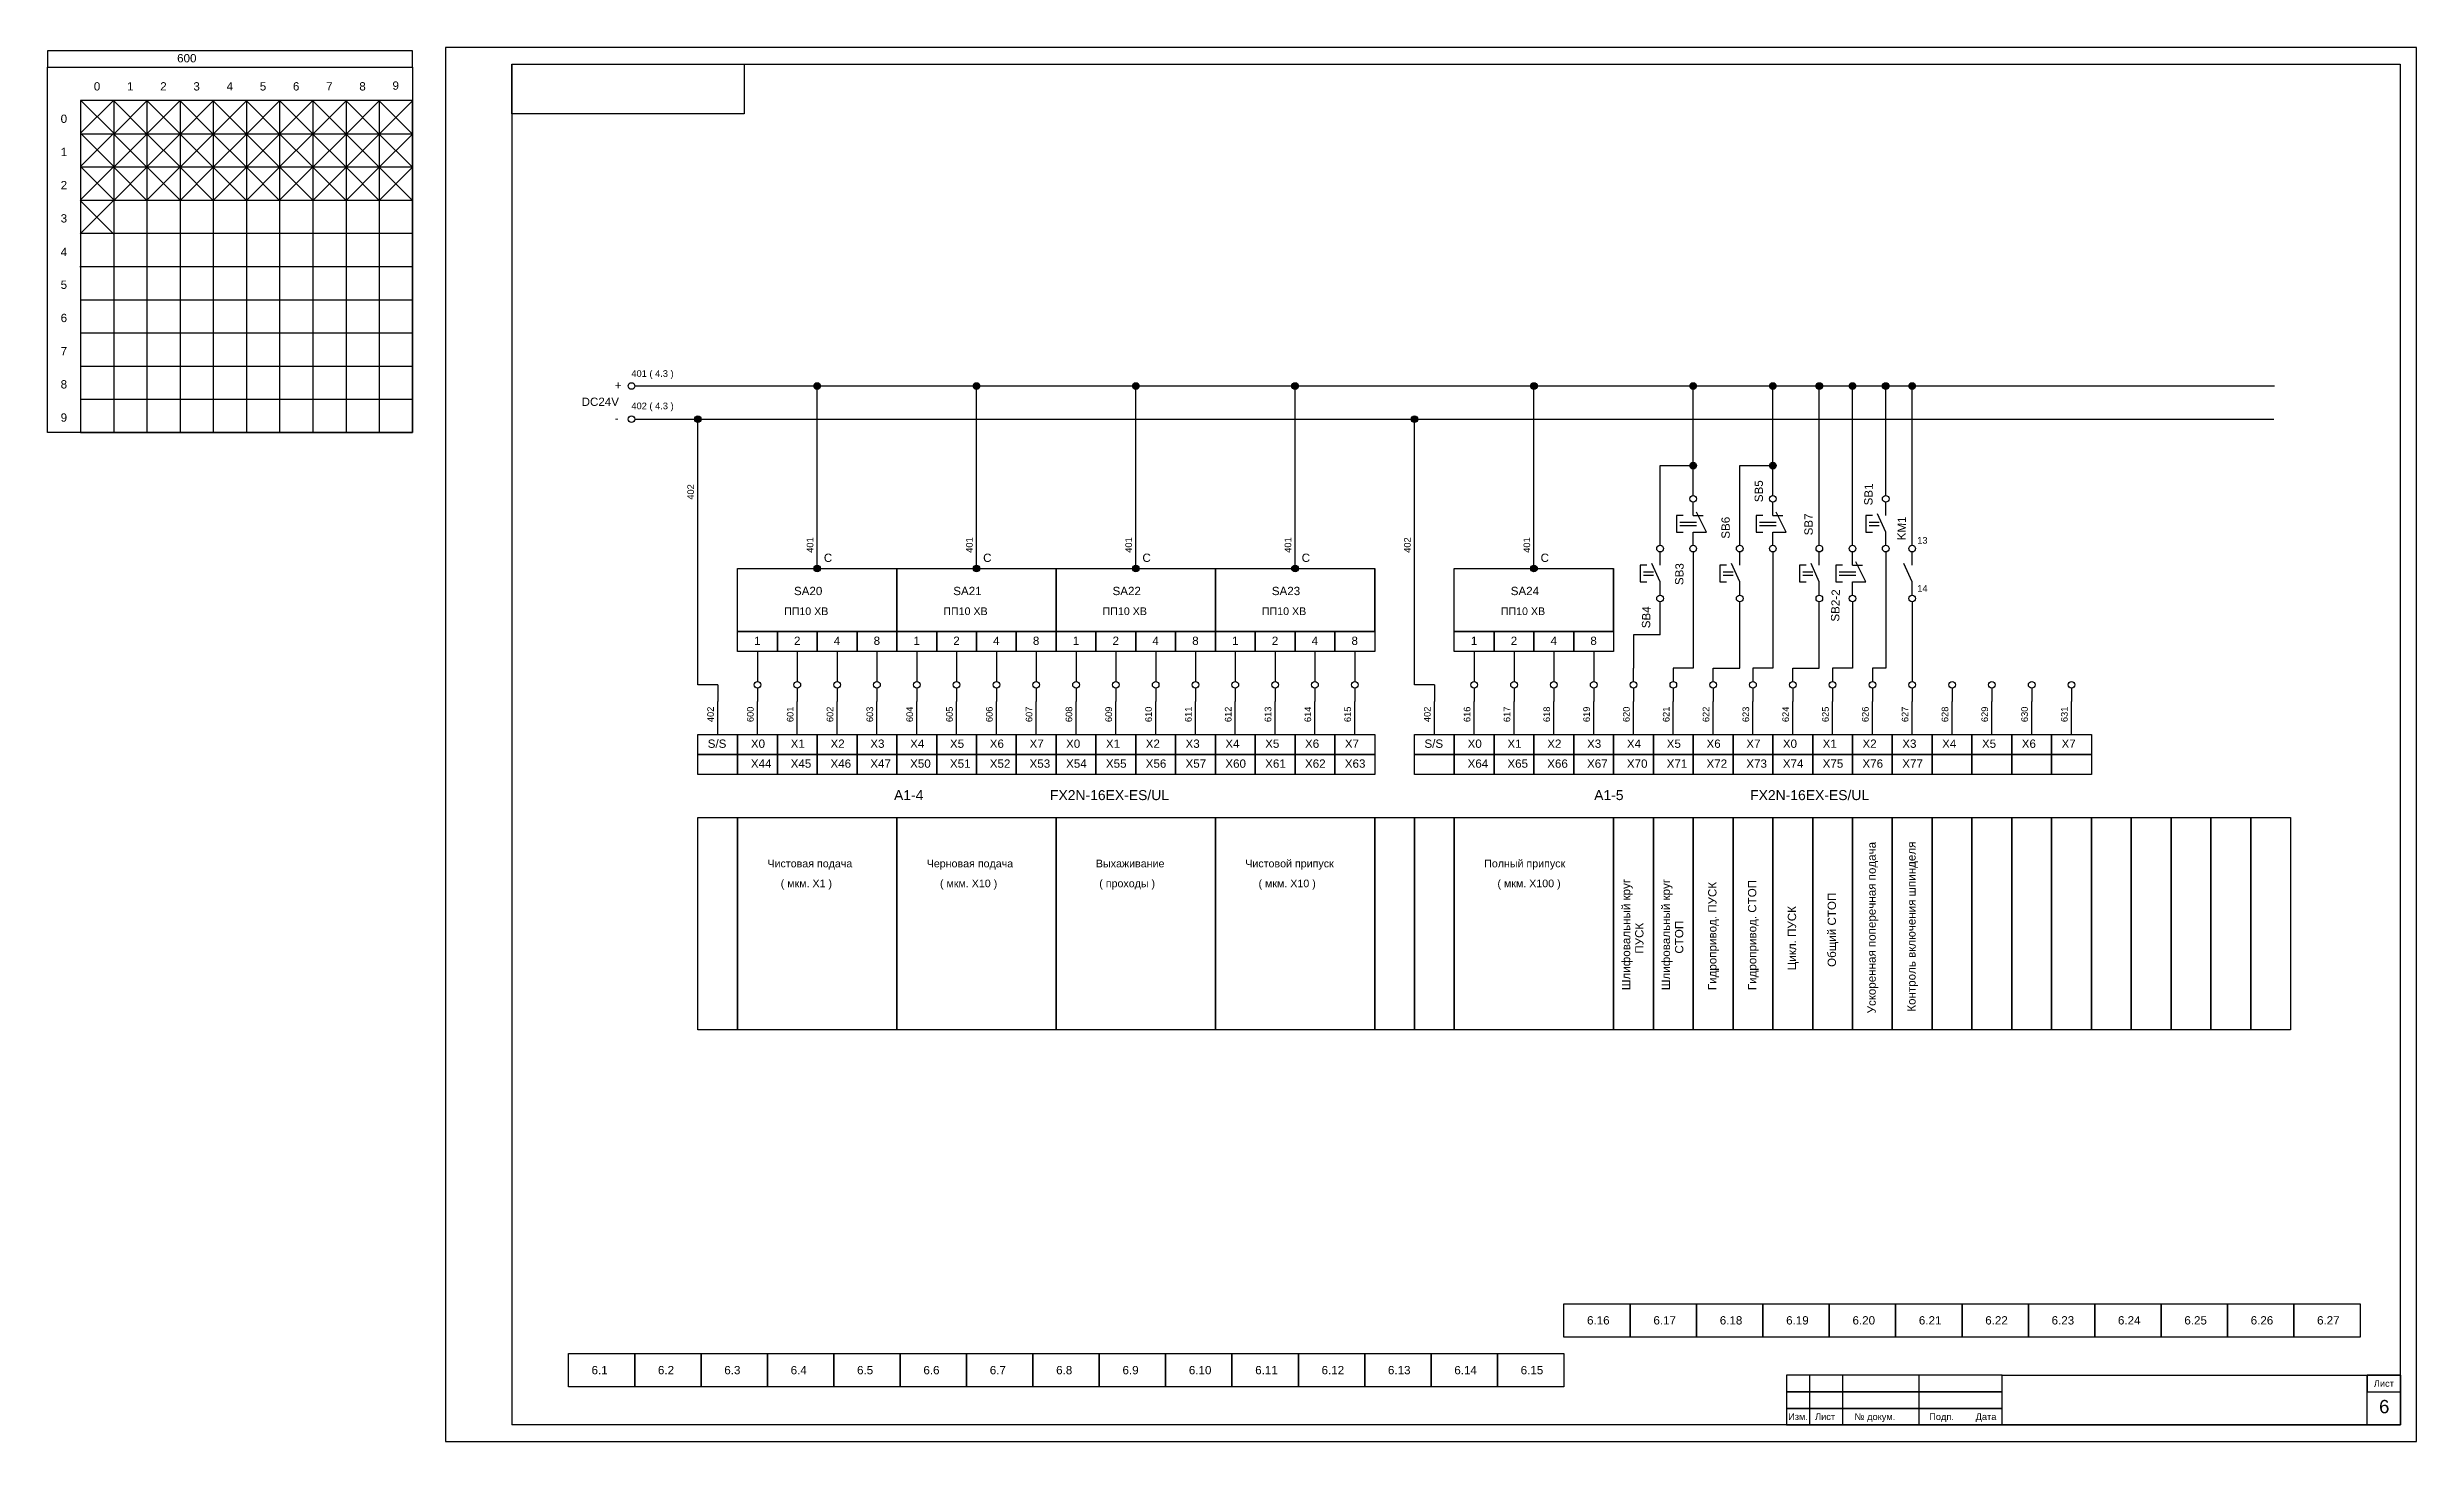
# Model space of a CAD drawing. Header units: millimetres. Extents: x 18058 to 21085, y 38505 to 40700.
# Drawn here: x 18069 to 18783, y 38953 to 39373 of the extents above; entities that cross this region are included whole.
import ezdxf

# ---------------------------------------------------------------- set-up
doc = ezdxf.new("R2010")
doc.units = ezdxf.units.MM
for name, color, linetype, lineweight in [('Маркировка', 7, 'Continuous', 25), ('Оформление', 7, 'Continuous', 30), ('Элементы', 7, 'Continuous', 25)]:
    doc.layers.add(name, color=color, linetype=linetype, lineweight=lineweight)
doc.styles.get("Standard").update_dxf_attribs({"font": 'arial.ttf'})

msp = doc.modelspace()

# ---------------------------------------------------------------- texts
at = {"layer": 'Маркировка'}
for s, height, p in [('600', 2.5, (18108.1, 39368.5)), ('0', 2.5, (18083, 39360.02)), ('1', 2.5, (18093, 39360.02)), ('2', 2.5, (18103, 39360.02)), ('3', 2.5, (18113, 39360.02)), ('4', 2.5, (18123, 39360.02)), ('5', 2.5, (18133, 39360.02)), ('6', 2.5, (18143, 39360.02)), ('7', 2.5, (18153, 39360.02)), ('8', 2.5, (18163, 39360.02)), ('9', 2.5, (18173, 39360.25)), ('0', 2.5, (18073, 39350.25)), ('1', 2.5, (18073, 39340.25)), ('2', 2.5, (18073, 39330.25)), ('3', 2.5, (18073, 39320.25)), ('4', 2.5, (18073, 39310.14)), ('5', 2.5, (18073, 39300.25)), ('6', 2.5, (18073, 39290.25)), ('7', 2.5, (18073, 39280.25)), ('8', 2.5, (18073, 39270.25)), ('+', 2.5, (18240, 39270)), ('401 ( 4.3 )', 2, (18245, 39273.75)), ('DC24V', 2.5, (18230, 39265)), ('402 ( 4.3 )', 2, (18245, 39264)), ('9', 2.5, (18073, 39260.25)), ('-', 2.5, (18240, 39260)), ('C', 2.5, (18303, 39218)), ('C', 2.5, (18351, 39218)), ('C', 2.5, (18399, 39218)), ('C', 2.5, (18447, 39218)), ('C', 2.5, (18519, 39218)), ('13', 2, (18632.5, 39223.5)), ('SA20', 2.5, (18294, 39208)), ('SA21', 2.5, (18342, 39208)), ('SA22', 2.5, (18390, 39208)), ('SA23', 2.5, (18438, 39208)), ('SA24', 2.5, (18510, 39208)), ('14', 2, (18632.5, 39209)), ('ПП10 ХВ', 2.3, (18291, 39202)), ('ПП10 ХВ', 2.3, (18339, 39202)), ('ПП10 ХВ', 2.3, (18387, 39202)), ('ПП10 ХВ', 2.3, (18435, 39202)), ('ПП10 ХВ', 2.3, (18507, 39202)), ('1', 2.5, (18282, 39193)), ('2', 2.5, (18294, 39193)), ('4', 2.5, (18306, 39193)), ('8', 2.5, (18318, 39193)), ('1', 2.5, (18330, 39193)), ('2', 2.5, (18342, 39193)), ('4', 2.5, (18354, 39193)), ('8', 2.5, (18366, 39193)), ('1', 2.5, (18378, 39193)), ('2', 2.5, (18390, 39193)), ('4', 2.5, (18402, 39193)), ('8', 2.5, (18414, 39193)), ('1', 2.5, (18426, 39193)), ('2', 2.5, (18438, 39193)), ('4', 2.5, (18450, 39193)), ('8', 2.5, (18462, 39193)), ('1', 2.5, (18498, 39193)), ('2', 2.5, (18510, 39193)), ('4', 2.5, (18522, 39193)), ('8', 2.5, (18534, 39193)), ('S/S', 2.5, (18268, 39162)), ('X0', 2.5, (18281, 39162)), ('X1', 2.5, (18293, 39162)), ('X2', 2.5, (18305, 39162)), ('X3', 2.5, (18317, 39162)), ('X4', 2.5, (18329, 39162)), ('X5', 2.5, (18341, 39162)), ('X6', 2.5, (18353, 39162)), ('X7', 2.5, (18365, 39162)), ('X0', 2.5, (18376, 39162)), ('X1', 2.5, (18388, 39162)), ('X2', 2.5, (18400, 39162)), ('X3', 2.5, (18412, 39162)), ('X4', 2.5, (18424, 39162)), ('X5', 2.5, (18436, 39162)), ('X6', 2.5, (18448, 39162)), ('X7', 2.5, (18460, 39162)), ('S/S', 2.5, (18484, 39162)), ('X0', 2.5, (18497, 39162)), ('X1', 2.5, (18509, 39162)), ('X2', 2.5, (18521, 39162)), ('X3', 2.5, (18533, 39162)), ('X4', 2.5, (18545, 39162)), ('X5', 2.5, (18557, 39162)), ('X6', 2.5, (18569, 39162)), ('X7', 2.5, (18581, 39162)), ('X0', 2.5, (18592, 39162)), ('X1', 2.5, (18604, 39162)), ('X2', 2.5, (18616, 39162)), ('X3', 2.5, (18628, 39162)), ('X4', 2.5, (18640, 39162)), ('X5', 2.5, (18652, 39162)), ('X6', 2.5, (18664, 39162)), ('X7', 2.5, (18676, 39162)), ('X44', 2.5, (18281, 39156)), ('X45', 2.5, (18293, 39156)), ('X46', 2.5, (18305, 39156)), ('X47', 2.5, (18317, 39156)), ('X50', 2.5, (18329, 39156)), ('X51', 2.5, (18341, 39156)), ('X52', 2.5, (18353, 39156)), ('X53', 2.5, (18365, 39156)), ('X54', 2.5, (18376, 39156)), ('X55', 2.5, (18388, 39156)), ('X56', 2.5, (18400, 39156)), ('X57', 2.5, (18412, 39156)), ('X60', 2.5, (18424, 39156)), ('X61', 2.5, (18436, 39156)), ('X62', 2.5, (18448, 39156)), ('X63', 2.5, (18460, 39156)), ('X64', 2.5, (18497, 39156)), ('X65', 2.5, (18509, 39156)), ('X66', 2.5, (18521, 39156)), ('X67', 2.5, (18533, 39156)), ('X70', 2.5, (18545, 39156)), ('X71', 2.5, (18557, 39156)), ('X72', 2.5, (18569, 39156)), ('X73', 2.5, (18581, 39156)), ('X74', 2.5, (18592, 39156)), ('X75', 2.5, (18604, 39156)), ('X76', 2.5, (18616, 39156)), ('X77', 2.5, (18628, 39156)), ('A1-4', 3, (18324.15, 39146.25)), ('FX2N-16EX-ES/UL', 3, (18371.15, 39146.25)), ('A1-5', 3, (18535.15, 39146.25)), ('FX2N-16EX-ES/UL', 3, (18582.15, 39146.25)), ('Чистовая подача', 2.3, (18286, 39126)), ('Черновая подача', 2.3, (18334, 39126)), ('Выхаживание', 2.3, (18385, 39126)), ('Чистовой припуск', 2.3, (18430, 39126)), ('Полный припуск', 2.3, (18502, 39126)), ('( мкм. Х1 )', 2.3, (18290, 39120)), ('( мкм. Х10 )', 2.3, (18338, 39120)), ('( проходы )', 2.3, (18386, 39120)), ('( мкм. Х10 )', 2.3, (18434, 39120)), ('( мкм. Х100 )', 2.3, (18506, 39120)), ('6.16', 2.5, (18533, 38988.28)), ('6.17', 2.5, (18553, 38988.28)), ('6.18', 2.5, (18573, 38988.28)), ('6.19', 2.5, (18593, 38988.28)), ('6.20', 2.5, (18613, 38988.28)), ('6.21', 2.5, (18633, 38988.28)), ('6.22', 2.5, (18653, 38988.28)), ('6.23', 2.5, (18673, 38988.28)), ('6.24', 2.5, (18693, 38988.28)), ('6.25', 2.5, (18713, 38988.28)), ('6.26', 2.5, (18733, 38988.28)), ('6.27', 2.5, (18753, 38988.28)), ('6.1', 2.5, (18233, 38973.28)), ('6.2', 2.5, (18253, 38973.28)), ('6.3', 2.5, (18273, 38973.28)), ('6.4', 2.5, (18293, 38973.28)), ('6.5', 2.5, (18313, 38973.28)), ('6.6', 2.5, (18333, 38973.28)), ('6.7', 2.5, (18353, 38973.28)), ('6.8', 2.5, (18373, 38973.28)), ('6.9', 2.5, (18393, 38973.28)), ('6.10', 2.5, (18413, 38973.28)), ('6.11', 2.5, (18433, 38973.28)), ('6.12', 2.5, (18453, 38973.28)), ('6.13', 2.5, (18473, 38973.28)), ('6.14', 2.5, (18493, 38973.28)), ('6.15', 2.5, (18513, 38973.28)), ('6', 4, (18771.69, 38961.55))]:
    msp.add_text(s, height=height, dxfattribs=at).set_placement(p)
for s, height, rotation, p in [('SB5', 2.5, 90, (18586, 39236)), ('402', 2, 90, (18263.85, 39236.75)), ('SB1', 2.5, 88.78849, (18619, 39235)), ('SB6', 2.5, 90, (18576, 39225)), ('SB7', 2.5, 90, (18601, 39226)), ('KM1', 2.5, 88.78849, (18629, 39224.5)), ('401', 2, 90, (18299.85, 39220.75)), ('401', 2, 90, (18347.85, 39220.75)), ('401', 2, 90, (18395.85, 39220.75)), ('401', 2, 90, (18443.85, 39220.75)), ('402', 2, 90, (18479.85, 39220.75)), ('401', 2, 90, (18515.85, 39220.75)), ('SB3', 2.5, 88.78849, (18562, 39211)), ('SB2-2', 2.5, 88.78849, (18609, 39200)), ('SB4', 2.5, 88.78849, (18552, 39198)), ('402', 2, 90, (18269.85, 39169.75)), ('600', 2, 90, (18281.85, 39169.75)), ('601', 2, 90, (18293.85, 39169.75)), ('602', 2, 90, (18305.85, 39169.75)), ('603', 2, 90, (18317.85, 39169.75)), ('604', 2, 90, (18329.85, 39169.75)), ('605', 2, 90, (18341.85, 39169.75)), ('606', 2, 90, (18353.85, 39169.75)), ('607', 2, 90, (18365.85, 39169.75)), ('608', 2, 90, (18377.85, 39169.75)), ('609', 2, 90, (18389.85, 39169.75)), ('610', 2, 90, (18401.85, 39169.75)), ('611', 2, 90, (18413.85, 39169.75)), ('612', 2, 90, (18425.85, 39169.75)), ('613', 2, 90, (18437.85, 39169.75)), ('614', 2, 90, (18449.85, 39169.75)), ('615', 2, 90, (18461.85, 39169.75)), ('402', 2, 90, (18485.85, 39169.75)), ('616', 2, 90, (18497.85, 39169.75)), ('617', 2, 90, (18509.85, 39169.75)), ('618', 2, 90, (18521.85, 39169.75)), ('619', 2, 90, (18533.85, 39169.75)), ('620', 2, 90, (18545.85, 39169.75)), ('621', 2, 90, (18557.85, 39169.75)), ('622', 2, 90, (18569.85, 39169.75)), ('623', 2, 90, (18581.85, 39169.75)), ('624', 2, 90, (18593.85, 39169.75)), ('625', 2, 90, (18605.85, 39169.75)), ('626', 2, 90, (18617.85, 39169.75)), ('627', 2, 90, (18629.85, 39169.75)), ('628', 2, 90, (18641.85, 39169.75)), ('629', 2, 90, (18653.85, 39169.75)), ('630', 2, 90, (18665.85, 39169.75)), ('631', 2, 90, (18677.85, 39169.75)), ('Ускоренная поперечная подача', 2.5, 90, (18620, 39082)), ('Контроль включения шпинделя', 2.5, 90, (18632, 39082.5)), ('Шлифовальный круг', 2.5, 90, (18546, 39089)), ('Шлифовальный круг', 2.5, 90, (18558, 39089)), ('Гидропривод. ПУСК', 2.5, 90, (18572, 39089)), ('Гидропривод. СТОП', 2.5, 90, (18584, 39089)), ('Цикл. ПУСК', 2.5, 90, (18596, 39095)), ('Общий СТОП', 2.5, 90, (18608, 39096)), ('ПУСК', 2.5, 90, (18550, 39100)), ('СТОП', 2.5, 90, (18562, 39100))]:
    msp.add_text(s, height=height, rotation=rotation, dxfattribs=at).set_placement(p)
at = {"layer": 'Оформление'}
for s, p in [('Лист', (18770.1, 38969.5)), ('Изм.', (18593.6, 38959.52)), ('Лист', (18601.7, 38959.51)), ('№ докум.', (18613.62, 38959.49)), ('Подп.', (18636.1, 38959.5)), ('Дата', (18650.1, 38959.5))]:
    msp.add_text(s, height=2, dxfattribs=at).set_placement(p)

# ---------------------------------------------------------------- hatches: boundary and pattern name
at = {"layer": 'Элементы'}
h = msp.add_hatch(color=256, dxfattribs=at)
h.dxf.hatch_style = 1
h.paths.add_polyline_path([(18302, 39271, 1), (18300, 39271, 1)])
h = msp.add_hatch(color=256, dxfattribs=at)
h.dxf.hatch_style = 1
h.paths.add_polyline_path([(18350, 39271, 1), (18348, 39271, 1)])
h = msp.add_hatch(color=256, dxfattribs=at)
h.dxf.hatch_style = 1
h.paths.add_polyline_path([(18398, 39271, 1), (18396, 39271, 1)])
h = msp.add_hatch(color=256, dxfattribs=at)
h.dxf.hatch_style = 1
h.paths.add_polyline_path([(18446, 39271, 1), (18444, 39271, 1)])
h = msp.add_hatch(color=256, dxfattribs=at)
h.dxf.hatch_style = 1
h.paths.add_polyline_path([(18518, 39271, 1), (18516, 39271, 1)])
h = msp.add_hatch(color=256, dxfattribs=at)
h.dxf.hatch_style = 1
h.paths.add_polyline_path([(18566, 39271, 1), (18564, 39271, 1)])
h = msp.add_hatch(color=256, dxfattribs=at)
h.dxf.hatch_style = 1
h.paths.add_polyline_path([(18590, 39271, 1), (18588, 39271, 1)])
h = msp.add_hatch(color=256, dxfattribs=at)
h.dxf.hatch_style = 1
h.paths.add_polyline_path([(18604, 39271, 1), (18602, 39271, 1)])
h = msp.add_hatch(color=256, dxfattribs=at)
h.dxf.hatch_style = 1
h.paths.add_polyline_path([(18614, 39271, 1), (18612, 39271, 1)])
h = msp.add_hatch(color=256, dxfattribs=at)
h.dxf.hatch_style = 1
h.paths.add_polyline_path([(18624, 39271, 1), (18622, 39271, 1)])
h = msp.add_hatch(color=256, dxfattribs=at)
h.dxf.hatch_style = 1
h.paths.add_polyline_path([(18632, 39271, 1), (18630, 39271, 1)])
h = msp.add_hatch(color=256, dxfattribs=at)
h.dxf.hatch_style = 1
h.paths.add_polyline_path([(18266, 39261, 1), (18264, 39261, 1)])
h = msp.add_hatch(color=256, dxfattribs=at)
h.dxf.hatch_style = 1
h.paths.add_polyline_path([(18482, 39261, 1), (18480, 39261, 1)])
h = msp.add_hatch(color=256, dxfattribs=at)
h.dxf.hatch_style = 1
h.paths.add_polyline_path([(18566, 39247, 1), (18564, 39247, 1)])
h = msp.add_hatch(color=256, dxfattribs=at)
h.dxf.hatch_style = 1
h.paths.add_polyline_path([(18590, 39247, 1), (18588, 39247, 1)])
h = msp.add_hatch(color=256, dxfattribs=at)
h.dxf.hatch_style = 1
h.paths.add_polyline_path([(18302, 39216, 1), (18300, 39216, 1)])
h = msp.add_hatch(color=256, dxfattribs=at)
h.dxf.hatch_style = 1
h.paths.add_polyline_path([(18350, 39216, 1), (18348, 39216, 1)])
h = msp.add_hatch(color=256, dxfattribs=at)
h.dxf.hatch_style = 1
h.paths.add_polyline_path([(18398, 39216, 1), (18396, 39216, 1)])
h = msp.add_hatch(color=256, dxfattribs=at)
h.dxf.hatch_style = 1
h.paths.add_polyline_path([(18446, 39216, 1), (18444, 39216, 1)])
h = msp.add_hatch(color=256, dxfattribs=at)
h.dxf.hatch_style = 1
h.paths.add_polyline_path([(18518, 39216, 1), (18516, 39216, 1)])

# ---------------------------------------------------------------- linework, layer by layer
at = {"layer": 'Оформление'}
for p, q in [((18209, 39368), (18209, 38958)), ((18209, 39368), (18778, 39368)), ((18778, 39368), (18778, 38958)), ((18658.1, 38973), (18778.1, 38973)), ((18778, 38958), (18209, 38958)), ((18593.1, 38958), (18778.1, 38958)), ((18593.1, 38958), (18778.1, 38958)), ((18593.1, 38958), (18778.1, 38958))]:
    msp.add_line(p, q, dxfattribs=at)
for points in [[(18189, 38953), (18783, 38953), (18783, 39373), (18189, 39373)], [(18593.1, 38958), (18610.1, 38958), (18610.08, 38973), (18593.08, 38973)], [(18593.1, 38968), (18658.1, 38968), (18658.1, 38973), (18593.1, 38973)], [(18593.1, 38958), (18600.1, 38958), (18600.1, 38973), (18593.1, 38973)], [(18593.1, 38958), (18633.1, 38958), (18633.1, 38973), (18593.1, 38973)], [(18778.1, 38958), (18768.1, 38958), (18768.1, 38973), (18778.1, 38973)], [(18778.1, 38973), (18768.1, 38973), (18768.1, 38968), (18778.1, 38968)], [(18593.1, 38963), (18658.1, 38963), (18658.1, 38968), (18593.1, 38968)], [(18593.1, 38958), (18658.1, 38958), (18658.1, 38963), (18593.1, 38963)]]:
    msp.add_lwpolyline(points, close=True, dxfattribs=at)
at = {"layer": 'Элементы'}
for p, q in [((18079, 39357.12), (18089, 39347.12)), ((18089, 39357.12), (18079, 39347.12)), ((18089, 39356.88), (18099, 39346.88)), ((18099, 39356.88), (18089, 39346.88)), ((18089, 39356.77), (18089, 39257)), ((18099, 39357), (18109, 39347)), ((18109, 39357), (18099, 39347)), ((18099, 39356.77), (18099, 39257)), ((18109, 39356.88), (18119, 39346.88)), ((18119, 39356.88), (18109, 39346.88)), ((18109, 39356.77), (18109, 39257)), ((18119, 39356.88), (18129, 39346.88)), ((18129, 39356.88), (18119, 39346.88)), ((18119, 39356.77), (18119, 39257)), ((18129, 39356.88), (18139, 39346.88)), ((18139, 39356.88), (18129, 39346.88)), ((18129, 39356.77), (18129, 39257)), ((18139, 39357), (18149, 39347)), ((18149, 39357), (18139, 39347)), ((18139, 39356.77), (18139, 39257)), ((18149, 39356.88), (18159, 39346.88)), ((18159, 39356.88), (18149, 39346.88)), ((18149, 39356.77), (18149, 39257)), ((18159, 39356.88), (18169, 39346.88)), ((18169, 39356.88), (18159, 39346.88)), ((18159, 39356.77), (18159, 39257)), ((18169, 39356.88), (18179, 39346.88)), ((18179, 39356.88), (18169, 39346.88)), ((18169, 39356.77), (18169, 39257)), ((18079, 39347.12), (18089, 39337.12)), ((18089, 39347.12), (18079, 39337.12)), ((18079, 39347), (18179, 39347)), ((18089, 39346.88), (18099, 39336.88)), ((18099, 39346.88), (18089, 39336.88)), ((18099, 39347), (18109, 39337)), ((18109, 39347), (18099, 39337)), ((18109, 39346.88), (18119, 39336.88)), ((18119, 39346.88), (18109, 39336.88)), ((18119, 39346.88), (18129, 39336.88)), ((18129, 39346.88), (18119, 39336.88)), ((18129, 39346.88), (18139, 39336.88)), ((18139, 39346.88), (18129, 39336.88)), ((18139, 39347), (18149, 39337)), ((18149, 39347), (18139, 39337)), ((18149, 39346.88), (18159, 39336.88)), ((18159, 39346.88), (18149, 39336.88)), ((18159, 39346.88), (18169, 39336.88)), ((18169, 39346.88), (18159, 39336.88)), ((18169, 39346.88), (18179, 39336.88)), ((18179, 39346.88), (18169, 39336.88)), ((18079, 39337.12), (18089, 39327.12)), ((18089, 39337.12), (18079, 39327.12)), ((18079, 39337), (18179, 39337)), ((18079, 39337), (18179, 39337)), ((18089, 39336.88), (18099, 39326.88)), ((18099, 39336.88), (18089, 39326.88)), ((18099, 39337), (18109, 39327)), ((18109, 39337), (18099, 39327)), ((18109, 39336.88), (18119, 39326.88)), ((18119, 39336.88), (18109, 39326.88)), ((18119, 39336.88), (18129, 39326.88)), ((18129, 39336.88), (18119, 39326.88)), ((18129, 39336.88), (18139, 39326.88)), ((18139, 39336.88), (18129, 39326.88)), ((18139, 39337), (18149, 39327)), ((18149, 39337), (18139, 39327)), ((18149, 39336.88), (18159, 39326.88)), ((18159, 39336.88), (18149, 39326.88)), ((18159, 39336.88), (18169, 39326.88)), ((18169, 39336.88), (18159, 39326.88)), ((18169, 39336.88), (18179, 39326.88)), ((18179, 39336.88), (18169, 39326.88)), ((18078.88, 39326.88), (18088.88, 39316.88)), ((18088.88, 39326.88), (18078.88, 39316.88)), ((18079, 39327), (18179, 39327)), ((18079, 39327), (18179, 39327)), ((18079, 39317), (18179, 39317)), ((18078.8, 39307.02), (18178.8, 39307.02)), ((18079, 39297), (18179, 39297)), ((18079, 39287), (18179, 39287)), ((18079, 39277), (18179, 39277)), ((18246, 39271), (18740.15, 39271)), ((18301, 39216), (18301, 39271)), ((18349, 39216), (18349, 39271)), ((18397, 39216), (18397, 39271)), ((18445, 39216), (18445, 39271)), ((18517, 39216), (18517, 39271)), ((18565, 39238), (18565, 39272)), ((18589, 39238), (18589, 39272)), ((18603, 39223), (18603, 39272)), ((18613, 39223), (18613, 39272)), ((18623, 39238), (18623, 39272)), ((18631, 39223), (18631, 39271)), ((18079, 39267), (18179, 39267)), ((18246, 39261), (18246, 39261)), ((18246, 39261), (18740, 39261)), ((18265, 39181), (18265, 39261)), ((18481, 39181), (18481, 39261)), ((18555, 39223), (18555, 39247)), ((18555, 39247), (18565, 39247)), ((18579, 39223), (18579, 39247)), ((18579, 39247), (18589, 39247)), ((18565, 39232), (18565, 39236)), ((18589, 39232), (18589, 39236)), ((18623, 39232), (18623, 39236)), ((18562, 39232), (18560, 39232)), ((18560, 39232), (18560, 39227)), ((18561, 39230), (18566, 39230)), ((18561, 39229), (18566, 39229)), ((18565, 39232), (18568, 39232)), ((18569, 39227), (18566, 39233)), ((18586, 39232), (18584, 39232)), ((18584, 39232), (18584, 39227)), ((18585, 39230), (18590, 39230)), ((18585, 39229), (18590, 39229)), ((18589, 39232), (18592, 39232)), ((18593, 39227), (18590, 39233)), ((18619, 39232), (18617, 39232)), ((18617, 39232), (18617, 39227)), ((18618, 39230), (18621, 39230)), ((18618, 39229), (18621, 39229)), ((18623, 39227), (18620.5, 39232.5)), ((18555, 39217), (18555, 39221)), ((18560, 39227), (18562, 39227)), ((18565, 39223), (18565, 39227)), ((18565, 39227), (18569, 39227)), ((18565, 39221), (18565, 39186)), ((18579, 39217), (18579, 39221)), ((18584, 39227), (18586, 39227)), ((18589, 39223), (18589, 39227)), ((18589, 39227), (18593, 39227)), ((18589, 39221), (18589, 39186)), ((18603, 39217), (18603, 39221)), ((18613, 39217), (18613, 39221)), ((18617, 39227), (18619, 39227)), ((18623, 39223), (18623, 39227)), ((18623, 39221), (18623, 39186)), ((18631, 39217), (18631, 39221)), ((18277, 39216), (18289, 39216)), ((18277, 39197), (18277, 39216)), ((18289, 39216), (18301, 39216)), ((18301, 39216), (18313, 39216)), ((18313, 39216), (18325, 39216)), ((18325, 39216), (18337, 39216)), ((18325, 39216), (18325, 39197)), ((18337, 39216), (18349, 39216)), ((18349, 39216), (18361, 39216)), ((18361, 39216), (18373, 39216)), ((18373, 39216), (18373, 39197)), ((18373, 39216), (18385, 39216)), ((18373, 39197), (18373, 39216)), ((18373, 39216), (18373, 39197)), ((18385, 39216), (18397, 39216)), ((18397, 39216), (18409, 39216)), ((18409, 39216), (18421, 39216)), ((18421, 39216), (18421, 39197)), ((18421, 39216), (18433, 39216)), ((18421, 39197), (18421, 39216)), ((18421, 39216), (18421, 39197)), ((18433, 39216), (18445, 39216)), ((18445, 39216), (18457, 39216)), ((18457, 39216), (18469, 39216)), ((18469, 39216), (18469, 39197)), ((18493, 39216), (18505, 39216)), ((18493, 39197), (18493, 39216)), ((18505, 39216), (18517, 39216)), ((18517, 39216), (18529, 39216)), ((18529, 39216), (18541, 39216)), ((18541, 39216), (18541, 39197)), ((18551, 39217), (18549, 39217)), ((18549, 39217), (18549, 39212)), ((18550, 39215), (18553, 39215)), ((18550, 39214), (18553, 39214)), ((18555, 39212), (18552.5, 39217.5)), ((18575, 39217), (18573, 39217)), ((18573, 39217), (18573, 39212)), ((18574, 39215), (18577, 39215)), ((18574, 39214), (18577, 39214)), ((18579, 39212), (18576.5, 39217.5)), ((18599, 39217), (18597, 39217)), ((18597, 39217), (18597, 39212)), ((18598, 39215), (18601, 39215)), ((18598, 39214), (18601, 39214)), ((18603, 39212), (18600.5, 39217.5)), ((18610, 39217), (18608, 39217)), ((18608, 39217), (18608, 39212)), ((18609, 39215), (18614, 39215)), ((18609, 39214), (18614, 39214)), ((18613, 39217), (18616, 39217)), ((18617, 39212), (18614, 39218)), ((18631, 39212), (18628.5, 39217.5)), ((18549, 39212), (18551, 39212)), ((18555, 39208), (18555, 39212)), ((18555, 39196), (18555, 39206)), ((18573, 39212), (18575, 39212)), ((18579, 39208), (18579, 39212)), ((18579, 39186), (18579, 39206)), ((18597, 39212), (18599, 39212)), ((18603, 39208), (18603, 39212)), ((18603, 39186), (18603, 39206)), ((18608, 39212), (18610, 39212)), ((18613, 39208), (18613, 39212)), ((18613, 39212), (18617, 39212)), ((18613, 39206), (18613, 39186)), ((18631, 39208), (18631, 39212)), ((18631, 39206), (18631, 39182)), ((18289, 39197), (18277, 39197)), ((18301, 39197), (18289, 39197)), ((18313, 39197), (18301, 39197)), ((18325, 39197), (18313, 39197)), ((18337, 39197), (18325, 39197)), ((18349, 39197), (18337, 39197)), ((18361, 39197), (18349, 39197)), ((18373, 39197), (18361, 39197)), ((18385, 39197), (18373, 39197)), ((18397, 39197), (18385, 39197)), ((18409, 39197), (18397, 39197)), ((18421, 39197), (18409, 39197)), ((18433, 39197), (18421, 39197)), ((18445, 39197), (18433, 39197)), ((18457, 39197), (18445, 39197)), ((18469, 39197), (18457, 39197)), ((18505, 39197), (18493, 39197)), ((18517, 39197), (18505, 39197)), ((18529, 39197), (18517, 39197)), ((18541, 39197), (18529, 39197)), ((18555, 39196), (18547, 39196)), ((18547, 39196), (18547, 39186)), ((18555, 39196), (18555, 39196)), ((18283, 39191), (18283, 39182)), ((18295, 39191), (18295, 39182)), ((18307, 39191), (18307, 39182)), ((18319, 39191), (18319, 39182)), ((18331, 39191), (18331, 39182)), ((18343, 39191), (18343, 39182)), ((18355, 39191), (18355, 39182)), ((18367, 39191), (18367, 39182)), ((18379, 39191), (18379, 39182)), ((18391, 39191), (18391, 39182)), ((18403, 39191), (18403, 39182)), ((18415, 39191), (18415, 39182)), ((18427, 39191), (18427, 39182)), ((18439, 39191), (18439, 39182)), ((18451, 39191), (18451, 39182)), ((18463, 39191), (18463, 39182)), ((18499, 39191), (18499, 39182)), ((18511, 39191), (18511, 39182)), ((18523, 39191), (18523, 39182)), ((18535, 39191), (18535, 39182)), ((18547, 39182), (18547, 39186)), ((18565, 39186), (18559, 39186)), ((18559, 39186), (18559, 39182)), ((18571, 39182), (18571, 39186)), ((18571, 39186), (18579, 39186)), ((18589, 39186), (18583, 39186)), ((18583, 39186), (18583, 39182)), ((18595, 39182), (18595, 39186)), ((18595, 39186), (18603, 39186)), ((18613, 39186), (18607, 39186)), ((18607, 39186), (18607, 39182)), ((18623, 39186), (18619, 39186)), ((18619, 39186), (18619, 39182)), ((18271, 39181), (18265, 39181)), ((18271, 39181), (18271, 39176)), ((18283, 39180), (18283, 39176)), ((18295, 39180), (18295, 39176)), ((18307, 39180), (18307, 39176)), ((18319, 39180), (18319, 39176)), ((18331, 39180), (18331, 39176)), ((18343, 39180), (18343, 39176)), ((18355, 39180), (18355, 39176)), ((18367, 39180), (18367, 39176)), ((18379, 39180), (18379, 39176)), ((18391, 39180), (18391, 39176)), ((18403, 39180), (18403, 39176)), ((18415, 39180), (18415, 39176)), ((18427, 39180), (18427, 39176)), ((18439, 39180), (18439, 39176)), ((18451, 39180), (18451, 39176)), ((18463, 39180), (18463, 39176)), ((18487, 39181), (18481, 39181)), ((18487, 39181), (18487, 39176)), ((18499, 39180), (18499, 39176)), ((18511, 39180), (18511, 39176)), ((18523, 39180), (18523, 39176)), ((18535, 39180), (18535, 39176)), ((18547, 39180), (18547, 39176)), ((18559, 39180), (18559, 39176)), ((18571, 39180), (18571, 39176)), ((18583, 39180), (18583, 39176)), ((18595, 39180), (18595, 39176)), ((18607, 39180), (18607, 39176)), ((18619, 39180), (18619, 39176)), ((18631, 39180), (18631, 39176)), ((18643, 39180), (18643, 39176)), ((18655, 39180), (18655, 39176)), ((18667, 39180), (18667, 39176)), ((18679, 39180), (18679, 39176)), ((18271, 39166), (18271, 39176)), ((18283, 39166), (18283, 39176)), ((18295, 39166), (18295, 39176)), ((18307, 39166), (18307, 39176)), ((18319, 39166), (18319, 39176)), ((18331, 39166), (18331, 39176)), ((18343, 39166), (18343, 39176)), ((18355, 39166), (18355, 39176)), ((18367, 39166), (18367, 39176)), ((18379, 39166), (18379, 39176)), ((18391, 39166), (18391, 39176)), ((18403, 39166), (18403, 39176)), ((18415, 39166), (18415, 39176)), ((18427, 39166), (18427, 39176)), ((18439, 39166), (18439, 39176)), ((18451, 39166), (18451, 39176)), ((18463, 39166), (18463, 39176)), ((18487, 39166), (18487, 39176)), ((18499, 39166), (18499, 39176)), ((18511, 39166), (18511, 39176)), ((18523, 39166), (18523, 39176)), ((18535, 39166), (18535, 39176)), ((18547, 39166), (18547, 39176)), ((18559, 39166), (18559, 39176)), ((18571, 39166), (18571, 39176)), ((18583, 39166), (18583, 39176)), ((18595, 39166), (18595, 39176)), ((18607, 39166), (18607, 39176)), ((18619, 39166), (18619, 39176)), ((18631, 39166), (18631, 39176)), ((18643, 39166), (18643, 39176)), ((18655, 39166), (18655, 39176)), ((18667, 39166), (18667, 39176)), ((18679, 39166), (18679, 39176)), ((18265, 39141), (18277, 39141)), ((18265, 39077), (18265, 39141)), ((18277, 39141), (18289, 39141)), ((18277, 39077), (18277, 39141)), ((18277, 39141), (18277, 39077)), ((18289, 39141), (18301, 39141)), ((18301, 39141), (18313, 39141)), ((18313, 39141), (18325, 39141)), ((18325, 39141), (18337, 39141)), ((18325, 39077), (18325, 39141)), ((18325, 39141), (18325, 39077)), ((18337, 39141), (18349, 39141)), ((18349, 39141), (18361, 39141)), ((18361, 39141), (18373, 39141)), ((18373, 39141), (18385, 39141)), ((18373, 39077), (18373, 39141)), ((18373, 39141), (18373, 39077)), ((18385, 39141), (18397, 39141)), ((18397, 39141), (18409, 39141)), ((18409, 39141), (18421, 39141)), ((18421, 39141), (18433, 39141)), ((18421, 39077), (18421, 39141)), ((18421, 39141), (18421, 39077)), ((18433, 39141), (18445, 39141)), ((18445, 39141), (18457, 39141)), ((18457, 39141), (18469, 39141)), ((18469, 39141), (18481, 39141)), ((18469, 39077), (18469, 39141)), ((18469, 39141), (18469, 39077)), ((18481, 39141), (18493, 39141)), ((18481, 39077), (18481, 39141)), ((18481, 39141), (18481, 39077)), ((18493, 39141), (18505, 39141)), ((18493, 39077), (18493, 39141)), ((18493, 39141), (18493, 39077)), ((18505, 39141), (18517, 39141)), ((18517, 39141), (18529, 39141)), ((18529, 39141), (18541, 39141)), ((18541, 39141), (18541, 39077)), ((18277, 39077), (18265, 39077)), ((18289, 39077), (18277, 39077)), ((18301, 39077), (18289, 39077)), ((18313, 39077), (18301, 39077)), ((18325, 39077), (18313, 39077)), ((18337, 39077), (18325, 39077)), ((18349, 39077), (18337, 39077)), ((18361, 39077), (18349, 39077)), ((18373, 39077), (18361, 39077)), ((18385, 39077), (18373, 39077)), ((18397, 39077), (18385, 39077)), ((18409, 39077), (18397, 39077)), ((18421, 39077), (18409, 39077)), ((18433, 39077), (18421, 39077)), ((18445, 39077), (18433, 39077)), ((18457, 39077), (18445, 39077)), ((18469, 39077), (18457, 39077)), ((18481, 39077), (18469, 39077)), ((18493, 39077), (18481, 39077)), ((18505, 39077), (18493, 39077)), ((18517, 39077), (18505, 39077)), ((18529, 39077), (18517, 39077)), ((18541, 39077), (18529, 39077))]:
    msp.add_line(p, q, dxfattribs=at)
at = {"layer": 'Элементы', "lineweight": 30}
for p, q in [((18277, 39197), (18277, 39216)), ((18325, 39197), (18325, 39216)), ((18373, 39197), (18373, 39216)), ((18421, 39197), (18421, 39216)), ((18469, 39197), (18469, 39216)), ((18493, 39197), (18493, 39216)), ((18541, 39197), (18541, 39216))]:
    msp.add_line(p, q, dxfattribs=at)
at = {"layer": 'Элементы'}
for points in [[(18069, 39367), (18179, 39367), (18179, 39372), (18069, 39372)], [(18069, 39367), (18179, 39367), (18179, 39257), (18069, 39257)], [(18209, 39368), (18279, 39368), (18279, 39353), (18209, 39353)], [(18179, 39357), (18079, 39357), (18079, 39257), (18179, 39257)], [(18277, 39197), (18289, 39197), (18289, 39191), (18277, 39191)], [(18289, 39197), (18301, 39197), (18301, 39191), (18289, 39191)], [(18301, 39197), (18313, 39197), (18313, 39191), (18301, 39191)], [(18313, 39197), (18325, 39197), (18325, 39191), (18313, 39191)], [(18325, 39197), (18337, 39197), (18337, 39191), (18325, 39191)], [(18337, 39197), (18349, 39197), (18349, 39191), (18337, 39191)], [(18349, 39197), (18361, 39197), (18361, 39191), (18349, 39191)], [(18361, 39197), (18373, 39197), (18373, 39191), (18361, 39191)], [(18373, 39197), (18385, 39197), (18385, 39191), (18373, 39191)], [(18385, 39197), (18397, 39197), (18397, 39191), (18385, 39191)], [(18397, 39197), (18409, 39197), (18409, 39191), (18397, 39191)], [(18409, 39197), (18421, 39197), (18421, 39191), (18409, 39191)], [(18421, 39197), (18433, 39197), (18433, 39191), (18421, 39191)], [(18433, 39197), (18445, 39197), (18445, 39191), (18433, 39191)], [(18445, 39197), (18457, 39197), (18457, 39191), (18445, 39191)], [(18457, 39197), (18469, 39197), (18469, 39191), (18457, 39191)], [(18493, 39197), (18505, 39197), (18505, 39191), (18493, 39191)], [(18505, 39197), (18517, 39197), (18517, 39191), (18505, 39191)], [(18517, 39197), (18529, 39197), (18529, 39191), (18517, 39191)], [(18529, 39197), (18541, 39197), (18541, 39191), (18529, 39191)], [(18265, 39166), (18277, 39166), (18277, 39160), (18265, 39160)], [(18277, 39166), (18289, 39166), (18289, 39160), (18277, 39160)], [(18289, 39166), (18301, 39166), (18301, 39160), (18289, 39160)], [(18301, 39166), (18313, 39166), (18313, 39160), (18301, 39160)], [(18313, 39166), (18325, 39166), (18325, 39160), (18313, 39160)], [(18325, 39166), (18337, 39166), (18337, 39160), (18325, 39160)], [(18337, 39166), (18349, 39166), (18349, 39160), (18337, 39160)], [(18349, 39166), (18361, 39166), (18361, 39160), (18349, 39160)], [(18361, 39166), (18373, 39166), (18373, 39160), (18361, 39160)], [(18373, 39166), (18385, 39166), (18385, 39160), (18373, 39160)], [(18385, 39166), (18397, 39166), (18397, 39160), (18385, 39160)], [(18397, 39166), (18409, 39166), (18409, 39160), (18397, 39160)], [(18409, 39166), (18421, 39166), (18421, 39160), (18409, 39160)], [(18421, 39166), (18433, 39166), (18433, 39160), (18421, 39160)], [(18433, 39166), (18445, 39166), (18445, 39160), (18433, 39160)], [(18445, 39166), (18457, 39166), (18457, 39160), (18445, 39160)], [(18457, 39166), (18469, 39166), (18469, 39160), (18457, 39160)], [(18481, 39166), (18493, 39166), (18493, 39160), (18481, 39160)], [(18493, 39166), (18505, 39166), (18505, 39160), (18493, 39160)], [(18505, 39166), (18517, 39166), (18517, 39160), (18505, 39160)], [(18517, 39166), (18529, 39166), (18529, 39160), (18517, 39160)], [(18529, 39166), (18541, 39166), (18541, 39160), (18529, 39160)], [(18541, 39166), (18553, 39166), (18553, 39160), (18541, 39160)], [(18553, 39166), (18565, 39166), (18565, 39160), (18553, 39160)], [(18565, 39166), (18577, 39166), (18577, 39160), (18565, 39160)], [(18577, 39166), (18589, 39166), (18589, 39160), (18577, 39160)], [(18589, 39166), (18601, 39166), (18601, 39160), (18589, 39160)], [(18601, 39166), (18613, 39166), (18613, 39160), (18601, 39160)], [(18613, 39166), (18625, 39166), (18625, 39160), (18613, 39160)], [(18625, 39166), (18637, 39166), (18637, 39160), (18625, 39160)], [(18637, 39166), (18649, 39166), (18649, 39160), (18637, 39160)], [(18649, 39166), (18661, 39166), (18661, 39160), (18649, 39160)], [(18661, 39166), (18673, 39166), (18673, 39160), (18661, 39160)], [(18673, 39166), (18685, 39166), (18685, 39160), (18673, 39160)], [(18265, 39160), (18277, 39160), (18277, 39154), (18265, 39154)], [(18277, 39160), (18289, 39160), (18289, 39154), (18277, 39154)], [(18289, 39160), (18301, 39160), (18301, 39154), (18289, 39154)], [(18301, 39160), (18313, 39160), (18313, 39154), (18301, 39154)], [(18313, 39160), (18325, 39160), (18325, 39154), (18313, 39154)], [(18325, 39160), (18337, 39160), (18337, 39154), (18325, 39154)], [(18337, 39160), (18349, 39160), (18349, 39154), (18337, 39154)], [(18349, 39160), (18361, 39160), (18361, 39154), (18349, 39154)], [(18361, 39160), (18373, 39160), (18373, 39154), (18361, 39154)], [(18373, 39160), (18385, 39160), (18385, 39154), (18373, 39154)], [(18385, 39160), (18397, 39160), (18397, 39154), (18385, 39154)], [(18397, 39160), (18409, 39160), (18409, 39154), (18397, 39154)], [(18409, 39160), (18421, 39160), (18421, 39154), (18409, 39154)], [(18421, 39160), (18433, 39160), (18433, 39154), (18421, 39154)], [(18433, 39160), (18445, 39160), (18445, 39154), (18433, 39154)], [(18445, 39160), (18457, 39160), (18457, 39154), (18445, 39154)], [(18457, 39160), (18469, 39160), (18469, 39154), (18457, 39154)], [(18481, 39160), (18493, 39160), (18493, 39154), (18481, 39154)], [(18493, 39160), (18505, 39160), (18505, 39154), (18493, 39154)], [(18505, 39160), (18517, 39160), (18517, 39154), (18505, 39154)], [(18517, 39160), (18529, 39160), (18529, 39154), (18517, 39154)], [(18529, 39160), (18541, 39160), (18541, 39154), (18529, 39154)], [(18541, 39160), (18553, 39160), (18553, 39154), (18541, 39154)], [(18553, 39160), (18565, 39160), (18565, 39154), (18553, 39154)], [(18565, 39160), (18577, 39160), (18577, 39154), (18565, 39154)], [(18577, 39160), (18589, 39160), (18589, 39154), (18577, 39154)], [(18589, 39160), (18601, 39160), (18601, 39154), (18589, 39154)], [(18601, 39160), (18613, 39160), (18613, 39154), (18601, 39154)], [(18613, 39160), (18625, 39160), (18625, 39154), (18613, 39154)], [(18625, 39160), (18637, 39160), (18637, 39154), (18625, 39154)], [(18637, 39160), (18649, 39160), (18649, 39154), (18637, 39154)], [(18649, 39160), (18661, 39160), (18661, 39154), (18649, 39154)], [(18661, 39160), (18673, 39160), (18673, 39154), (18661, 39154)], [(18673, 39160), (18685, 39160), (18685, 39154), (18673, 39154)], [(18541, 39141), (18553, 39141), (18553, 39077), (18541, 39077)], [(18553, 39141), (18565, 39141), (18565, 39077), (18553, 39077)], [(18565, 39141), (18577, 39141), (18577, 39077), (18565, 39077)], [(18577, 39141), (18589, 39141), (18589, 39077), (18577, 39077)], [(18589, 39141), (18601, 39141), (18601, 39077), (18589, 39077)], [(18601, 39141), (18613, 39141), (18613, 39077), (18601, 39077)], [(18613, 39141), (18625, 39141), (18625, 39077), (18613, 39077)], [(18625, 39141), (18637, 39141), (18637, 39077), (18625, 39077)], [(18637, 39141), (18649, 39141), (18649, 39077), (18637, 39077)], [(18649, 39141), (18661, 39141), (18661, 39077), (18649, 39077)], [(18661, 39141), (18673, 39141), (18673, 39077), (18661, 39077)], [(18673, 39141), (18685, 39141), (18685, 39077), (18673, 39077)], [(18685, 39141), (18697, 39141), (18697, 39077), (18685, 39077)], [(18697, 39141), (18709, 39141), (18709, 39077), (18697, 39077)], [(18709, 39141), (18721, 39141), (18721, 39077), (18709, 39077)], [(18721, 39141), (18733, 39141), (18733, 39077), (18721, 39077)], [(18733, 39141), (18745, 39141), (18745, 39077), (18733, 39077)], [(18526, 38994.5), (18546, 38994.5), (18546, 38984.5), (18526, 38984.5)], [(18546, 38994.5), (18566, 38994.5), (18566, 38984.5), (18546, 38984.5)], [(18566, 38994.5), (18586, 38994.5), (18586, 38984.5), (18566, 38984.5)], [(18586, 38994.5), (18606, 38994.5), (18606, 38984.5), (18586, 38984.5)], [(18606, 38994.5), (18626, 38994.5), (18626, 38984.5), (18606, 38984.5)], [(18626, 38994.5), (18646, 38994.5), (18646, 38984.5), (18626, 38984.5)], [(18646, 38994.5), (18666, 38994.5), (18666, 38984.5), (18646, 38984.5)], [(18666, 38994.5), (18686, 38994.5), (18686, 38984.5), (18666, 38984.5)], [(18686, 38994.5), (18706, 38994.5), (18706, 38984.5), (18686, 38984.5)], [(18706, 38994.5), (18726, 38994.5), (18726, 38984.5), (18706, 38984.5)], [(18726, 38994.5), (18746, 38994.5), (18746, 38984.5), (18726, 38984.5)], [(18746, 38994.5), (18766, 38994.5), (18766, 38984.5), (18746, 38984.5)], [(18226, 38979.5), (18246, 38979.5), (18246, 38969.5), (18226, 38969.5)], [(18246, 38979.5), (18266, 38979.5), (18266, 38969.5), (18246, 38969.5)], [(18266, 38979.5), (18286, 38979.5), (18286, 38969.5), (18266, 38969.5)], [(18286, 38979.5), (18306, 38979.5), (18306, 38969.5), (18286, 38969.5)], [(18306, 38979.5), (18326, 38979.5), (18326, 38969.5), (18306, 38969.5)], [(18326, 38979.5), (18346, 38979.5), (18346, 38969.5), (18326, 38969.5)], [(18346, 38979.5), (18366, 38979.5), (18366, 38969.5), (18346, 38969.5)], [(18366, 38979.5), (18386, 38979.5), (18386, 38969.5), (18366, 38969.5)], [(18386, 38979.5), (18406, 38979.5), (18406, 38969.5), (18386, 38969.5)], [(18406, 38979.5), (18426, 38979.5), (18426, 38969.5), (18406, 38969.5)], [(18426, 38979.5), (18446, 38979.5), (18446, 38969.5), (18426, 38969.5)], [(18446, 38979.5), (18466, 38979.5), (18466, 38969.5), (18446, 38969.5)], [(18466, 38979.5), (18486, 38979.5), (18486, 38969.5), (18466, 38969.5)], [(18486, 38979.5), (18506, 38979.5), (18506, 38969.5), (18486, 38969.5)], [(18506, 38979.5), (18526, 38979.5), (18526, 38969.5), (18506, 38969.5)]]:
    msp.add_lwpolyline(points, close=True, dxfattribs=at)
for centre in [(18245, 39271), (18301, 39271), (18349, 39271), (18397, 39271), (18445, 39271), (18517, 39271), (18565, 39271), (18589, 39271), (18603, 39271), (18613, 39271), (18623, 39271), (18631, 39271), (18245, 39261), (18265, 39261), (18481, 39261), (18565, 39247), (18589, 39247), (18565, 39237), (18589, 39237), (18623, 39237), (18555, 39222), (18565, 39222), (18579, 39222), (18589, 39222), (18603, 39222), (18613, 39222), (18623, 39222), (18631, 39222), (18301, 39216), (18349, 39216), (18397, 39216), (18445, 39216), (18517, 39216), (18555, 39207), (18579, 39207), (18603, 39207), (18613, 39207), (18631, 39207), (18283, 39181), (18295, 39181), (18307, 39181), (18319, 39181), (18331, 39181), (18343, 39181), (18355, 39181), (18367, 39181), (18379, 39181), (18391, 39181), (18403, 39181), (18415, 39181), (18427, 39181), (18439, 39181), (18451, 39181), (18463, 39181), (18499, 39181), (18511, 39181), (18523, 39181), (18535, 39181), (18547, 39181), (18559, 39181), (18571, 39181), (18583, 39181), (18595, 39181), (18607, 39181), (18619, 39181), (18631, 39181), (18643, 39181), (18655, 39181), (18667, 39181), (18679, 39181)]:
    msp.add_circle(centre, 1, dxfattribs=at)

msp.set_redraw_order([(e.dxf.handle, doc.entitydb.next_handle()) for e in msp.query("TEXT MTEXT ATTDEF DIMENSION ARC_DIMENSION")])  # texts and dimensions are drawn at this point

doc.saveas('drawing.dxf')
